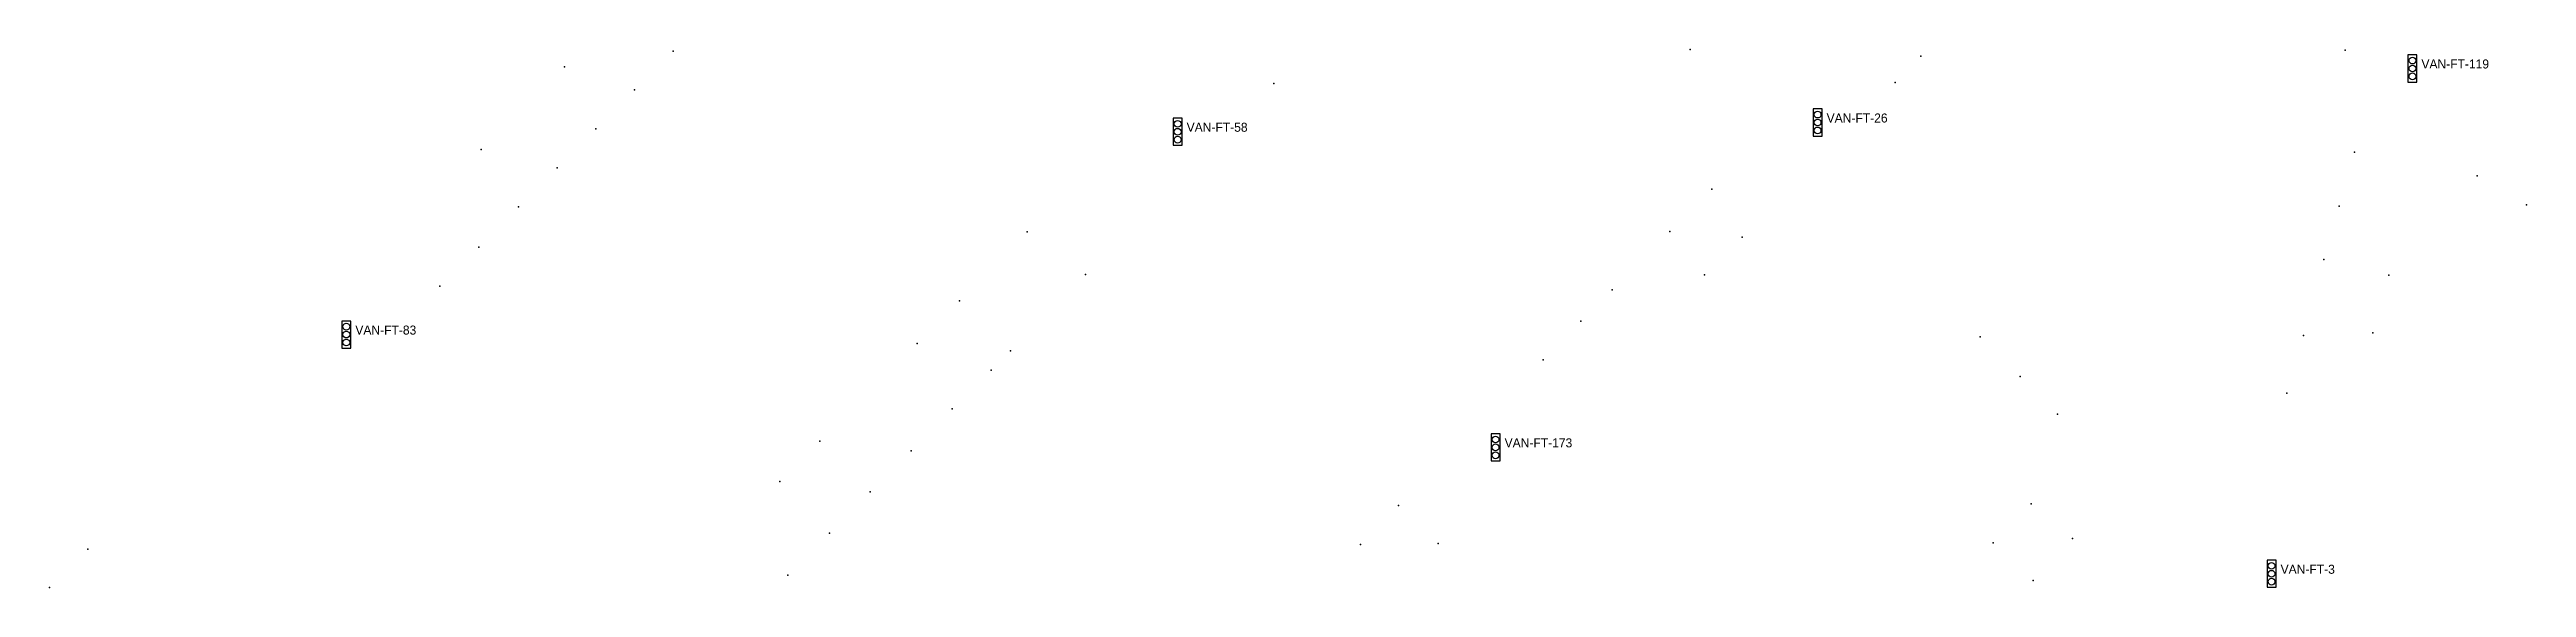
# Model space of a CAD drawing. Header units: inches. Extents: x 486474 to 494239, y 5455982 to 5460069.
# Drawn here: x 491540 to 492089, y 5458865 to 5458984 of the extents above; entities that cross this region are included whole.
import ezdxf

# ---------------------------------------------------------------- set-up
doc = ezdxf.new("R2010")
doc.units = ezdxf.units.IN
doc.header["$MEASUREMENT"] = 0
doc.layers.add('Parking Meters', color=10, linetype='Continuous')
doc.layers.add('Traffic Signals', color=10, linetype='Continuous')

msp = doc.modelspace()

# ---------------------------------------------------------------- texts
at = {"layer": 'Traffic Signals', "color": 1}
for s, p in [('VAN-FT-119', (492066.16, 5458979.72)), ('VAN-FT-58', (491792.23, 5458965.7)), ('VAN-FT-26', (491934.21, 5458967.75)), ('VAN-FT-83', (491607.81, 5458920.77)), ('VAN-FT-173', (491862.77, 5458895.78)), ('VAN-FT-3', (492034.92, 5458867.78))]:
    msp.add_text(s, height=2, dxfattribs=at).set_placement(p)

# ---------------------------------------------------------------- linework, layer by layer
at = {"layer": 'Parking Meters', "color": 7}
for p in [(491903.94, 5458983.9), (491903.94, 5458983.9), (491654.2, 5458980.1), (491654.2, 5458980.1), (491678.31, 5458983.54), (491678.31, 5458983.54), (491955.12, 5458982.48), (491955.12, 5458982.48), (492049.26, 5458983.74), (491669.75, 5458974.96), (491669.75, 5458974.96), (491811.59, 5458976.37), (491811.59, 5458976.37), (491949.41, 5458976.63), (491661.19, 5458966.33), (491661.19, 5458966.33), (491635.69, 5458961.74), (491652.62, 5458957.69), (491652.62, 5458957.69), (492051.32, 5458961.15), (492051.32, 5458961.15), (491908.77, 5458952.98), (491908.77, 5458952.98), (492078.54, 5458955.91), (492078.54, 5458955.91), (491644.04, 5458949.05), (491644.04, 5458949.05), (492047.9, 5458949.19), (492047.9, 5458949.19), (492089.46, 5458949.48), (492089.46, 5458949.48), (491635.21, 5458940.14), (491635.21, 5458940.14), (491756.85, 5458943.53), (491756.85, 5458943.53), (491899.44, 5458943.57), (491899.44, 5458943.57), (491915.45, 5458942.33), (491915.45, 5458942.33), (492044.5, 5458937.4), (491626.54, 5458931.47), (491626.54, 5458931.47), (491769.82, 5458934.06), (491769.82, 5458934.06), (491886.6, 5458930.7), (491907.11, 5458933.97), (491907.11, 5458933.97), (492058.95, 5458933.94), (492058.95, 5458933.94), (491741.84, 5458928.27), (491741.84, 5458928.27), (491879.69, 5458923.72), (491879.69, 5458923.72), (491732.44, 5458918.82), (491732.44, 5458918.82), (491968.28, 5458920.3), (491968.28, 5458920.3), (492040, 5458920.56), (492040, 5458920.56), (492055.37, 5458921.16), (492055.37, 5458921.16), (491748.89, 5458912.86), (491748.89, 5458912.86), (491753.14, 5458917.18), (491871.3, 5458915.14), (491871.3, 5458915.14), (491977.11, 5458911.46), (491977.11, 5458911.46), (492036.34, 5458907.82), (491740.21, 5458904.34), (491740.21, 5458904.34), (491985.42, 5458903.14), (491710.83, 5458897.13), (491710.83, 5458897.13), (491731.1, 5458895.03), (491731.1, 5458895.03), (491701.97, 5458888.19), (491701.97, 5458888.19), (491722.05, 5458885.9), (491722.05, 5458885.9), (491839.26, 5458882.92), (491979.59, 5458883.24), (491979.59, 5458883.24), (491712.98, 5458876.76), (491712.98, 5458876.76), (491830.77, 5458874.29), (491830.77, 5458874.29), (491848.01, 5458874.48), (491848.01, 5458874.48), (491971.18, 5458874.63), (491971.18, 5458874.63), (491988.76, 5458875.57), (491988.76, 5458875.57), (491548.48, 5458873.26), (491548.48, 5458873.26), (491539.97, 5458864.76), (491539.97, 5458864.76), (491703.74, 5458867.47), (491703.74, 5458867.47), (491980.01, 5458866.32), (491980.01, 5458866.32)]:
    msp.add_point(p, dxfattribs=at)
at = {"layer": 'Traffic Signals', "color": 1}
for points in [[(492063.16, 5458976.72), (492065.16, 5458976.72), (492065.16, 5458982.72), (492063.16, 5458982.72)], [(491789.23, 5458962.7), (491791.23, 5458962.7), (491791.23, 5458968.7), (491789.23, 5458968.7)], [(491931.21, 5458964.75), (491933.21, 5458964.75), (491933.21, 5458970.75), (491931.21, 5458970.75)], [(491604.81, 5458917.77), (491606.81, 5458917.77), (491606.81, 5458923.77), (491604.81, 5458923.77)], [(491859.77, 5458892.78), (491861.77, 5458892.78), (491861.77, 5458898.78), (491859.77, 5458898.78)], [(492031.92, 5458864.78), (492033.92, 5458864.78), (492033.92, 5458870.78), (492031.92, 5458870.78)]]:
    msp.add_lwpolyline(points, close=True, dxfattribs=at)
for centre in [(492064.16, 5458981.47), (492064.16, 5458979.72), (492064.16, 5458977.97), (491790.23, 5458967.45), (491932.21, 5458969.5), (491932.21, 5458967.75), (491790.23, 5458965.7), (491790.23, 5458963.95), (491932.21, 5458966), (491605.81, 5458922.52), (491605.81, 5458920.77), (491605.81, 5458919.02), (491860.77, 5458897.53), (491860.77, 5458895.78), (491860.77, 5458894.03), (492032.92, 5458869.53), (492032.92, 5458867.78), (492032.92, 5458866.03)]:
    msp.add_circle(centre, 0.75, dxfattribs=at)

msp.set_redraw_order([(e.dxf.handle, doc.entitydb.next_handle()) for e in msp.query("TEXT MTEXT ATTDEF DIMENSION ARC_DIMENSION")])  # texts and dimensions are drawn at this point

doc.saveas('drawing.dxf')
